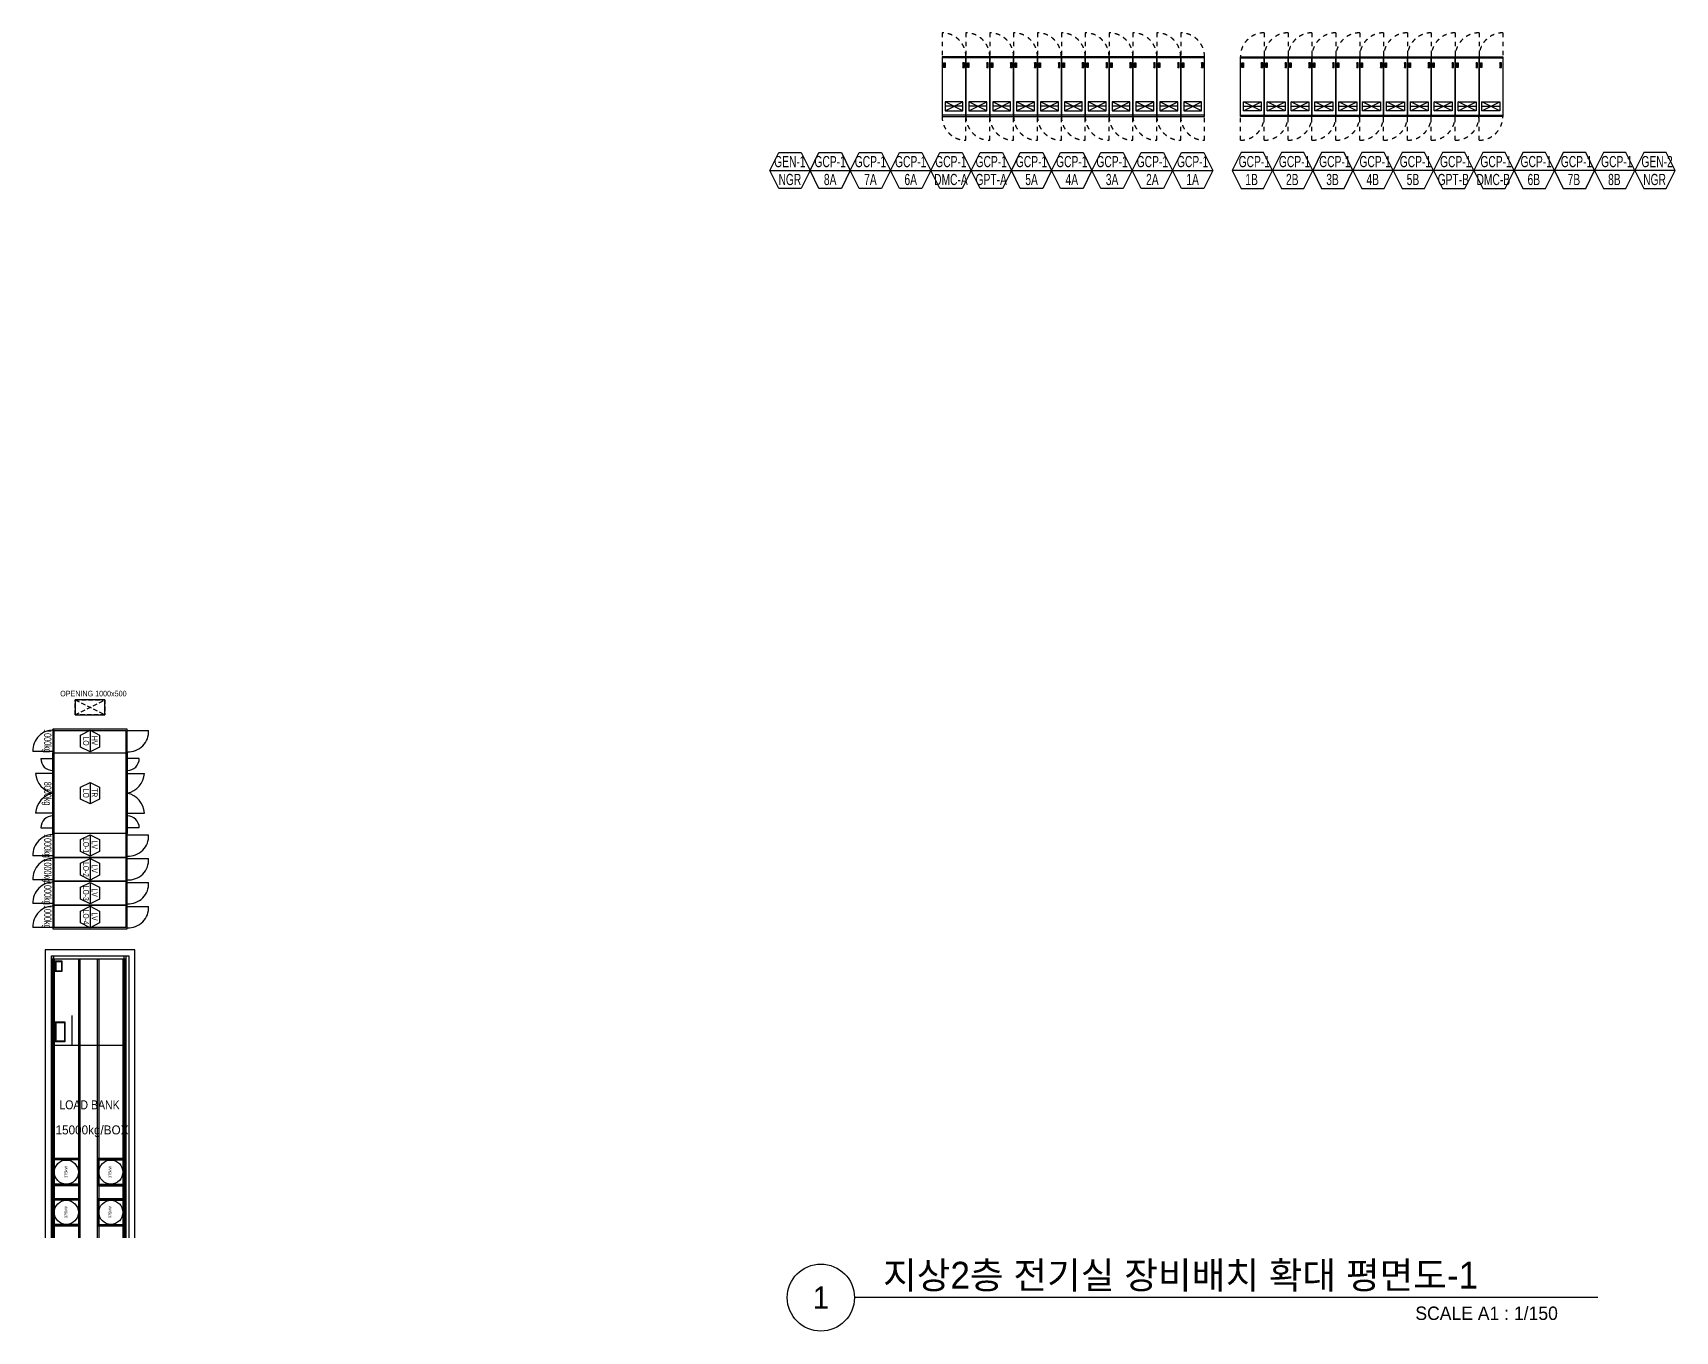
# Model space of a CAD drawing. Header units: millimetres. Extents: x 89978 to 501025, y -351975 to 837171.
# Drawn here: x 269573 to 324625, y -173775 to -130250 of the extents above; entities that cross this region are included whole.
import ezdxf
from ezdxf.enums import TextEntityAlignment as Align

# ---------------------------------------------------------------- set-up
doc = ezdxf.new("R2010")
doc.units = ezdxf.units.MM
doc.header["$LTSCALE"] = 150
for name, pattern in [('D1', [3, 1, -1, 1]), ('H1', [1.5, 1, -0.5]), ('PHANTOM', [2.5, 1.25, -0.25, 0.25, -0.25, 0.25, -0.25])]:
    doc.linetypes.add(name, pattern=pattern)
for name, color, linetype in [('------00 Switch Gear', 3, 'Continuous'), ('------00 Switch Gear_Number', 1, 'Continuous'), ('-----41 Drawing Title', 2, 'Continuous'), ('20251030_전기하중검토', 241, 'Continuous'), ('A-ETC-전기', 253, 'H1')]:
    doc.layers.add(name, color=color, linetype=linetype)
doc.layers.add('NOPLOT', color=191, linetype='Continuous', plot=False)
doc.styles.add('ELEC', font='')
doc.styles.get('ELEC').set_extended_font_data('Dotum')

msp = doc.modelspace()

# ---------------------------------------------------------------- texts
at = {"layer": '------00 Switch Gear_Number', "color": 7, "style": 'ELEC', "width": 0.7}
for s, p in [('GEN-1', (294950, -134566.1)), ('GCP-1', (296300, -134566.1)), ('GCP-1', (297650, -134566.1)), ('GCP-1', (299000, -134566.1)), ('GCP-1', (300347.1, -134566.1)), ('GCP-1', (301700, -134566.1)), ('GCP-1', (303050, -134566.1)), ('GCP-1', (304400, -134566.1)), ('GCP-1', (305750, -134566.1)), ('GCP-1', (307100, -134566.1)), ('GCP-1', (308450, -134566.1)), ('GCP-1', (310518.4, -134566.1)), ('GCP-1', (311868.4, -134566.1)), ('GCP-1', (313218.4, -134566.1)), ('GCP-1', (314568.4, -134566.1)), ('GCP-1', (315918.4, -134566.1)), ('GCP-1', (317268.4, -134566.1)), ('GCP-1', (318621.3, -134566.1)), ('GCP-1', (319968.4, -134566.1)), ('GCP-1', (321318.4, -134566.1)), ('GCP-1', (322668.4, -134566.1)), ('GEN-2', (324018.4, -134566.1)), ('NGR', (294950, -135166.1)), ('8A', (296300, -135166.1)), ('7A', (297650, -135166.1)), ('6A', (299000, -135166.1)), ('DMC-A', (300347.1, -135166.1)), ('GPT-A', (301700, -135166.1)), ('5A', (303050, -135166.1)), ('4A', (304400, -135166.1)), ('3A', (305750, -135166.1)), ('2A', (307100, -135166.1)), ('1A', (308450, -135166.1)), ('1B', (310427.6, -135166.1)), ('2B', (311790, -135166.1)), ('3B', (313139.7, -135166.1)), ('4B', (314489, -135166.1)), ('5B', (315835.8, -135166.1)), ('GPT-B', (317189, -135166.1)), ('DMC-B', (318530.5, -135166.1)), ('6B', (319888.2, -135166.1)), ('7B', (321231.1, -135166.1)), ('8B', (322587.9, -135166.1)), ('NGR', (323935.8, -135166.1))]:
    msp.add_text(s, height=375, dxfattribs=at).set_placement(p, align=Align.MIDDLE_CENTER)
at = {"layer": '------00 Switch Gear_Number', "color": 0, "style": 'ELEC', "width": 0.7}
for s, p in [('LO', (271356.7, -153996.4, 0)), ('HV', (271641.4, -153975.1, 0)), ('LO', (271356.7, -155746.4, 0)), ('TR', (271641.4, -155725.1, 0)), ('LO-1', (271356.7, -157496.4, 0)), ('LV', (271641.4, -157475.1, 0)), ('LO-2', (271356.7, -158296.4, 0)), ('LV', (271641.4, -158275.1, 0)), ('LO-3', (271356.7, -159096.4, 0)), ('LV', (271641.4, -159075.1, 0)), ('LO-4', (271356.7, -159896.4, 0)), ('LV', (271641.4, -159875.1, 0))]:
    msp.add_text(s, height=200, rotation=270, dxfattribs=at).set_placement(p, align=Align.MIDDLE_CENTER)
at = {"layer": '-----41 Drawing Title', "color": 2, "style": 'ELEC'}
msp.add_text('지상2층 전기실 장비배치 확대 평면도-1', height=900, dxfattribs=at).set_placement((298072.3, -172350))
at = {"layer": '-----41 Drawing Title', "color": 7, "style": 'ELEC'}
msp.add_text('1', height=750, dxfattribs=at).set_placement((295988.8, -172650), align=Align.MIDDLE)
at = {"layer": '-----41 Drawing Title', "style": 'ELEC'}
msp.add_text('SCALE A1 : 1/150', height=450, dxfattribs=at).set_placement((320693.9, -173400), align=Align.RIGHT)
at = {"style": 'ELEC', "width": 0.9}
msp.add_text('LOAD BANK', height=300, dxfattribs=at).set_placement((271472.8, -166186.9, 0), align=Align.MIDDLE)
at = {"style": 'ELEC'}
msp.add_text('15000kg/BOX', height=300, dxfattribs=at).set_placement((271556.7, -167065.9), align=Align.MIDDLE)
for p in [(270683.1, -168436.3), (272162.3, -168436.3), (270683.1, -169786.3), (272162.3, -169786.3)]:
    msp.add_text('375kW', height=92.38, rotation=90, dxfattribs=at).set_placement(p, align=Align.MIDDLE_CENTER)
at = {"layer": '20251030_전기하중검토', "style": 'ELEC', "width": 0.7}
for s, p in [('1000kg', (270040, -153989.2)), ('8000kg', (270040, -155755.6)), ('1000kg', (270040, -157508.9)), ('1000kg', (270040, -158324.2)), ('1000kg', (270040, -159083.6)), ('1000kg', (270040, -159883.6))]:
    msp.add_text(s, height=250, rotation=270, dxfattribs=at).set_placement(p, align=Align.MIDDLE)

# ---------------------------------------------------------------- blocks, each defined once
blk = doc.blocks.new('A$C831ba098')
for points in [[(358, 500), (1358, 0)], [(358, 0), (1358, 500)]]:
    blk.add_lwpolyline(points)
blk.add_lwpolyline([(358, 500), (1358, 500), (1358, 0), (358, 0)], close=True)
at = {"style": 'ELEC', "width": 0.8}
blk.add_text('OPENING 1000x500', height=187.5, dxfattribs=at).set_placement((971, 710, 0), align=Align.MIDDLE_CENTER)

# ---------------------------------------------------------------- linework, layer by layer
at = {"layer": '------00 Switch Gear'}
for p, q in [((300850, -131090), (300050, -131090)), ((300100, -131410), (300150, -131260)), ((300150, -131410), (300100, -131260)), ((300800, -131410), (300750, -131260)), ((300750, -131410), (300800, -131260)), ((301650, -131090), (300850, -131090)), ((300900, -131410), (300950, -131260)), ((300950, -131410), (300900, -131260)), ((301600, -131410), (301550, -131260)), ((301550, -131410), (301600, -131260)), ((302450, -131090), (301650, -131090)), ((301700, -131410), (301750, -131260)), ((301750, -131410), (301700, -131260)), ((302400, -131410), (302350, -131260)), ((302350, -131410), (302400, -131260)), ((303250, -131090), (302450, -131090)), ((302500, -131410), (302550, -131260)), ((302550, -131410), (302500, -131260)), ((303200, -131410), (303150, -131260)), ((303150, -131410), (303200, -131260)), ((304050, -131090), (303250, -131090)), ((303300, -131410), (303350, -131260)), ((303350, -131410), (303300, -131260)), ((304000, -131410), (303950, -131260)), ((303950, -131410), (304000, -131260)), ((304850, -131090), (304050, -131090)), ((304100, -131410), (304150, -131260)), ((304150, -131410), (304100, -131260)), ((304800, -131410), (304750, -131260)), ((304750, -131410), (304800, -131260)), ((305650, -131090), (304850, -131090)), ((304900, -131410), (304950, -131260)), ((304950, -131410), (304900, -131260)), ((305600, -131410), (305550, -131260)), ((305550, -131410), (305600, -131260)), ((306450, -131090), (305650, -131090)), ((305700, -131410), (305750, -131260)), ((305750, -131410), (305700, -131260)), ((306400, -131410), (306350, -131260)), ((306350, -131410), (306400, -131260)), ((307250, -131090), (306450, -131090)), ((306500, -131410), (306550, -131260)), ((306550, -131410), (306500, -131260)), ((307200, -131410), (307150, -131260)), ((307150, -131410), (307200, -131260)), ((308050, -131090), (307250, -131090)), ((307300, -131410), (307350, -131260)), ((307350, -131410), (307300, -131260)), ((308000, -131410), (307950, -131260)), ((307950, -131410), (308000, -131260)), ((308850, -131090), (308050, -131090)), ((308100, -131410), (308150, -131260)), ((308150, -131410), (308100, -131260)), ((308800, -131410), (308750, -131260)), ((308750, -131410), (308800, -131260)), ((310050, -131090), (310850, -131090)), ((310100, -131410), (310150, -131260)), ((310150, -131410), (310100, -131260)), ((310800, -131410), (310750, -131260)), ((310750, -131410), (310800, -131260)), ((310850, -131090), (311650, -131090)), ((310900, -131410), (310950, -131260)), ((310950, -131410), (310900, -131260)), ((311600, -131410), (311550, -131260)), ((311550, -131410), (311600, -131260)), ((311650, -131090), (312450, -131090)), ((311700, -131410), (311750, -131260)), ((311750, -131410), (311700, -131260)), ((312400, -131410), (312350, -131260)), ((312350, -131410), (312400, -131260)), ((312450, -131090), (313250, -131090)), ((312500, -131410), (312550, -131260)), ((312550, -131410), (312500, -131260)), ((313200, -131410), (313150, -131260)), ((313150, -131410), (313200, -131260)), ((313250, -131090), (314050, -131090)), ((313300, -131410), (313350, -131260)), ((313350, -131410), (313300, -131260)), ((314000, -131410), (313950, -131260)), ((313950, -131410), (314000, -131260)), ((314050, -131090), (314850, -131090)), ((314100, -131410), (314150, -131260)), ((314150, -131410), (314100, -131260)), ((314800, -131410), (314750, -131260)), ((314750, -131410), (314800, -131260)), ((314850, -131090), (315650, -131090)), ((314900, -131410), (314950, -131260)), ((314950, -131410), (314900, -131260)), ((315600, -131410), (315550, -131260)), ((315550, -131410), (315600, -131260)), ((315650, -131090), (316450, -131090)), ((315700, -131410), (315750, -131260)), ((315750, -131410), (315700, -131260)), ((316400, -131410), (316350, -131260)), ((316350, -131410), (316400, -131260)), ((316450, -131090), (317250, -131090)), ((316500, -131410), (316550, -131260)), ((316550, -131410), (316500, -131260)), ((317200, -131410), (317150, -131260)), ((317150, -131410), (317200, -131260)), ((317250, -131090), (318050, -131090)), ((317300, -131410), (317350, -131260)), ((317350, -131410), (317300, -131260)), ((318000, -131410), (317950, -131260)), ((317950, -131410), (318000, -131260)), ((318050, -131090), (318850, -131090)), ((318100, -131410), (318150, -131260)), ((318150, -131410), (318100, -131260)), ((318800, -131410), (318750, -131260)), ((318750, -131410), (318800, -131260)), ((300850, -133008), (300050, -133008)), ((301650, -133008), (300850, -133008)), ((302450, -133008), (301650, -133008)), ((303250, -133008), (302450, -133008)), ((304050, -133008), (303250, -133008)), ((304850, -133008), (304050, -133008)), ((305650, -133008), (304850, -133008)), ((306450, -133008), (305650, -133008)), ((307250, -133008), (306450, -133008)), ((308050, -133008), (307250, -133008)), ((308850, -133008), (308050, -133008)), ((310050, -133008), (310850, -133008)), ((310850, -133008), (311650, -133008)), ((311650, -133008), (312450, -133008)), ((312450, -133008), (313250, -133008)), ((313250, -133008), (314050, -133008)), ((314050, -133008), (314850, -133008)), ((314850, -133008), (315650, -133008)), ((315650, -133008), (316450, -133008)), ((316450, -133008), (317250, -133008)), ((317250, -133008), (318050, -133008)), ((318050, -133008), (318850, -133008)), ((269840.2, -154580.3), (270240.2, -154580.3)), ((273140.2, -154580.3), (272740.2, -154580.3)), ((269840.2, -156902.6), (270240.2, -156902.6)), ((273140.2, -156902.6), (272740.2, -156902.6))]:
    msp.add_line(p, q, dxfattribs=at)
at = {"layer": '------00 Switch Gear', "elevation": 0}
for points in [[(300850, -131050), (300050, -131050), (300050, -133050), (300850, -133050)], [(300100, -131260), (300150, -131260), (300150, -131410), (300100, -131410)], [(300800, -131260), (300750, -131260), (300750, -131410), (300800, -131410)], [(301650, -131050), (300850, -131050), (300850, -133050), (301650, -133050)], [(300900, -131260), (300950, -131260), (300950, -131410), (300900, -131410)], [(301600, -131260), (301550, -131260), (301550, -131410), (301600, -131410)], [(302450, -131050), (301650, -131050), (301650, -133050), (302450, -133050)], [(301700, -131260), (301750, -131260), (301750, -131410), (301700, -131410)], [(302400, -131260), (302350, -131260), (302350, -131410), (302400, -131410)], [(303250, -131050), (302450, -131050), (302450, -133050), (303250, -133050)], [(302500, -131260), (302550, -131260), (302550, -131410), (302500, -131410)], [(303200, -131260), (303150, -131260), (303150, -131410), (303200, -131410)], [(304050, -131050), (303250, -131050), (303250, -133050), (304050, -133050)], [(303300, -131260), (303350, -131260), (303350, -131410), (303300, -131410)], [(304000, -131260), (303950, -131260), (303950, -131410), (304000, -131410)], [(304850, -131050), (304050, -131050), (304050, -133050), (304850, -133050)], [(304100, -131260), (304150, -131260), (304150, -131410), (304100, -131410)], [(304800, -131260), (304750, -131260), (304750, -131410), (304800, -131410)], [(305650, -131050), (304850, -131050), (304850, -133050), (305650, -133050)], [(304900, -131260), (304950, -131260), (304950, -131410), (304900, -131410)], [(305600, -131260), (305550, -131260), (305550, -131410), (305600, -131410)], [(306450, -131050), (305650, -131050), (305650, -133050), (306450, -133050)], [(305700, -131260), (305750, -131260), (305750, -131410), (305700, -131410)], [(306400, -131260), (306350, -131260), (306350, -131410), (306400, -131410)], [(307250, -131050), (306450, -131050), (306450, -133050), (307250, -133050)], [(306500, -131260), (306550, -131260), (306550, -131410), (306500, -131410)], [(307200, -131260), (307150, -131260), (307150, -131410), (307200, -131410)], [(308050, -131050), (307250, -131050), (307250, -133050), (308050, -133050)], [(307300, -131260), (307350, -131260), (307350, -131410), (307300, -131410)], [(308000, -131260), (307950, -131260), (307950, -131410), (308000, -131410)], [(308850, -131050), (308050, -131050), (308050, -133050), (308850, -133050)], [(308100, -131260), (308150, -131260), (308150, -131410), (308100, -131410)], [(308800, -131260), (308750, -131260), (308750, -131410), (308800, -131410)], [(310050, -131050), (310850, -131050), (310850, -133050), (310050, -133050)], [(310100, -131260), (310150, -131260), (310150, -131410), (310100, -131410)], [(310800, -131260), (310750, -131260), (310750, -131410), (310800, -131410)], [(310850, -131050), (311650, -131050), (311650, -133050), (310850, -133050)], [(310900, -131260), (310950, -131260), (310950, -131410), (310900, -131410)], [(311600, -131260), (311550, -131260), (311550, -131410), (311600, -131410)], [(311650, -131050), (312450, -131050), (312450, -133050), (311650, -133050)], [(311700, -131260), (311750, -131260), (311750, -131410), (311700, -131410)], [(312400, -131260), (312350, -131260), (312350, -131410), (312400, -131410)], [(312450, -131050), (313250, -131050), (313250, -133050), (312450, -133050)], [(312500, -131260), (312550, -131260), (312550, -131410), (312500, -131410)], [(313200, -131260), (313150, -131260), (313150, -131410), (313200, -131410)], [(313250, -131050), (314050, -131050), (314050, -133050), (313250, -133050)], [(313300, -131260), (313350, -131260), (313350, -131410), (313300, -131410)], [(314000, -131260), (313950, -131260), (313950, -131410), (314000, -131410)], [(314050, -131050), (314850, -131050), (314850, -133050), (314050, -133050)], [(314100, -131260), (314150, -131260), (314150, -131410), (314100, -131410)], [(314800, -131260), (314750, -131260), (314750, -131410), (314800, -131410)], [(314850, -131050), (315650, -131050), (315650, -133050), (314850, -133050)], [(314900, -131260), (314950, -131260), (314950, -131410), (314900, -131410)], [(315600, -131260), (315550, -131260), (315550, -131410), (315600, -131410)], [(315650, -131050), (316450, -131050), (316450, -133050), (315650, -133050)], [(315700, -131260), (315750, -131260), (315750, -131410), (315700, -131410)], [(316400, -131260), (316350, -131260), (316350, -131410), (316400, -131410)], [(316450, -131050), (317250, -131050), (317250, -133050), (316450, -133050)], [(316500, -131260), (316550, -131260), (316550, -131410), (316500, -131410)], [(317200, -131260), (317150, -131260), (317150, -131410), (317200, -131410)], [(317250, -131050), (318050, -131050), (318050, -133050), (317250, -133050)], [(317300, -131260), (317350, -131260), (317350, -131410), (317300, -131410)], [(318000, -131260), (317950, -131260), (317950, -131410), (318000, -131410)], [(318050, -131050), (318850, -131050), (318850, -133050), (318050, -133050)], [(318100, -131260), (318150, -131260), (318150, -131410), (318100, -131410)], [(318800, -131260), (318750, -131260), (318750, -131410), (318800, -131410)], [(270240.2, -153591.4), (270240.2, -154391.4), (272740.2, -154391.4), (272740.2, -153591.4)], [(272690.2, -153641.4), (272690.2, -160241.4), (270290.2, -160241.4), (270290.2, -153641.4)], [(272740.2, -154391.4), (272740.2, -157091.4), (270240.2, -157091.4), (270240.2, -154391.4)], [(270240.2, -157091.4), (270240.2, -157891.4), (272740.2, -157891.4), (272740.2, -157091.4)], [(270240.2, -157891.4), (270240.2, -158691.4), (272740.2, -158691.4), (272740.2, -157891.4)], [(270240.2, -158691.4), (270240.2, -159491.4), (272740.2, -159491.4), (272740.2, -158691.4)], [(270240.2, -159491.4), (270240.2, -160291.4), (272740.2, -160291.4), (272740.2, -159491.4)]]:
    msp.add_lwpolyline(points, close=True, dxfattribs=at)
for points in [[(271490.2, -153631.4), (271490.2, -154351.4), (271170.2, -154191.8), (271170.2, -153791.1), (271490.2, -153631.4), (271810.2, -153791.1), (271810.2, -154191.8), (271490.2, -154351.4)], [(272740.2, -153633.9), (273455.2, -153633.9)], [(270290.2, -154341.4), (269575.2, -154341.4)], [(270240.2, -155076.8), (269664.2, -155076.8)], [(272740.2, -155076.8), (273316.2, -155076.8)], [(271490.2, -155381.4), (271490.2, -156101.4), (271170.2, -155941.8), (271170.2, -155541.1), (271490.2, -155381.4), (271810.2, -155541.1), (271810.2, -155941.8), (271490.2, -156101.4)], [(270240.2, -156406), (269664.2, -156406)], [(272740.2, -156406), (273316.2, -156406)], [(271490.2, -157131.4), (271490.2, -157851.4), (271170.2, -157691.8), (271170.2, -157291.1), (271490.2, -157131.4), (271810.2, -157291.1), (271810.2, -157691.8), (271490.2, -157851.4)], [(272740.2, -157133.9), (273455.2, -157133.9)], [(270290.2, -157841.4), (269575.2, -157841.4)], [(271490.2, -157931.4), (271490.2, -158651.4), (271170.2, -158491.8), (271170.2, -158091.1), (271490.2, -157931.4), (271810.2, -158091.1), (271810.2, -158491.8), (271490.2, -158651.4)], [(272740.2, -157933.9), (273455.2, -157933.9)], [(270290.2, -158641.4), (269575.2, -158641.4)], [(271490.2, -158731.4), (271490.2, -159451.4), (271170.2, -159291.8), (271170.2, -158891.1), (271490.2, -158731.4), (271810.2, -158891.1), (271810.2, -159291.8), (271490.2, -159451.4)], [(272740.2, -158733.9), (273455.2, -158733.9)], [(270290.2, -159441.4), (269575.2, -159441.4)], [(270290.2, -159441.4), (269575.2, -159441.4)], [(271490.2, -159531.4), (271490.2, -160251.4), (271170.2, -160091.8), (271170.2, -159691.1), (271490.2, -159531.4), (271810.2, -159691.1), (271810.2, -160091.8), (271490.2, -160251.4)], [(272740.2, -159533.9), (273455.2, -159533.9)], [(270290.2, -160241.4), (269575.2, -160241.4)]]:
    msp.add_lwpolyline(points, dxfattribs=at)
at = {"layer": '------00 Switch Gear'}
for centre, radius, start, end in [((270252.7, -154304.9), 679.5, 86.91898, 183.08102), ((272776.7, -153670.4), 679.5, 266.91898, 3.08102), ((270240.2, -154580.3), 400, 180, 270), ((272740.2, -154580.3), 400, 270, 0), ((270405.8, -155016), 744.1, 184.68922, 257.14201), ((272574.6, -155016), 744.1, 282.85799, 355.31078), ((270405.8, -156466.8), 744.1, 102.85799, 175.31078), ((272574.6, -156466.8), 744.1, 4.68922, 77.14201), ((270240.2, -156902.6), 400, 90, 180), ((272740.2, -156902.6), 400, 0, 90), ((270252.7, -157804.9), 679.5, 86.91898, 183.08102), ((272776.7, -157170.4), 679.5, 266.91898, 3.08102), ((270252.7, -158604.9), 679.5, 86.91898, 183.08102), ((272776.7, -157970.4), 679.5, 266.91898, 3.08102), ((270252.7, -159404.9), 679.5, 86.91898, 183.08102), ((272776.7, -158770.4), 679.5, 266.91898, 3.08102), ((270252.7, -160204.9), 679.5, 86.91898, 183.08102), ((272776.7, -159570.4), 679.5, 266.91898, 3.08102)]:
    msp.add_arc(centre, radius, start, end, dxfattribs=at)
at = {"layer": '------00 Switch Gear_Number', "color": 1, "elevation": 0}
for points in [[(294275, -134866.1), (295625, -134866.1), (295325.7, -135466.1), (294574.3, -135466.1), (294275, -134866.1), (294574.3, -134266.1), (295325.7, -134266.1), (295625, -134866.1)], [(295625, -134866.1), (296975, -134866.1), (296675.7, -135466.1), (295924.3, -135466.1), (295625, -134866.1), (295924.3, -134266.1), (296675.7, -134266.1), (296975, -134866.1)], [(296975, -134866.1), (298325, -134866.1), (298025.7, -135466.1), (297274.3, -135466.1), (296975, -134866.1), (297274.3, -134266.1), (298025.7, -134266.1), (298325, -134866.1)], [(298325, -134866.1), (299675, -134866.1), (299375.7, -135466.1), (298624.3, -135466.1), (298325, -134866.1), (298624.3, -134266.1), (299375.7, -134266.1), (299675, -134866.1)], [(299672.1, -134866.1), (301022.1, -134866.1), (300722.8, -135466.1), (299971.4, -135466.1), (299672.1, -134866.1), (299971.4, -134266.1), (300722.8, -134266.1), (301022.1, -134866.1)], [(301025, -134866.1), (302375, -134866.1), (302075.7, -135466.1), (301324.3, -135466.1), (301025, -134866.1), (301324.3, -134266.1), (302075.7, -134266.1), (302375, -134866.1)], [(302375, -134866.1), (303725, -134866.1), (303425.7, -135466.1), (302674.3, -135466.1), (302375, -134866.1), (302674.3, -134266.1), (303425.7, -134266.1), (303725, -134866.1)], [(303725, -134866.1), (305075, -134866.1), (304775.7, -135466.1), (304024.3, -135466.1), (303725, -134866.1), (304024.3, -134266.1), (304775.7, -134266.1), (305075, -134866.1)], [(305075, -134866.1), (306425, -134866.1), (306125.7, -135466.1), (305374.3, -135466.1), (305075, -134866.1), (305374.3, -134266.1), (306125.7, -134266.1), (306425, -134866.1)], [(306425, -134866.1), (307775, -134866.1), (307475.7, -135466.1), (306724.3, -135466.1), (306425, -134866.1), (306724.3, -134266.1), (307475.7, -134266.1), (307775, -134866.1)], [(307775, -134866.1), (309125, -134866.1), (308825.7, -135466.1), (308074.3, -135466.1), (307775, -134866.1), (308074.3, -134266.1), (308825.7, -134266.1), (309125, -134866.1)], [(311125, -134866.1), (309775, -134866.1), (310074.3, -135466.1), (310825.7, -135466.1), (311125, -134866.1), (310825.7, -134266.1), (310074.3, -134266.1), (309775, -134866.1)], [(312475, -134866.1), (311125, -134866.1), (311424.3, -135466.1), (312175.7, -135466.1), (312475, -134866.1), (312175.7, -134266.1), (311424.3, -134266.1), (311125, -134866.1)], [(313825, -134866.1), (312475, -134866.1), (312774.3, -135466.1), (313525.7, -135466.1), (313825, -134866.1), (313525.7, -134266.1), (312774.3, -134266.1), (312475, -134866.1)], [(315175, -134866.1), (313825, -134866.1), (314124.3, -135466.1), (314875.7, -135466.1), (315175, -134866.1), (314875.7, -134266.1), (314124.3, -134266.1), (313825, -134866.1)], [(316525, -134866.1), (315175, -134866.1), (315474.3, -135466.1), (316225.7, -135466.1), (316525, -134866.1), (316225.7, -134266.1), (315474.3, -134266.1), (315175, -134866.1)], [(317875, -134866.1), (316525, -134866.1), (316824.3, -135466.1), (317575.7, -135466.1), (317875, -134866.1), (317575.7, -134266.1), (316824.3, -134266.1), (316525, -134866.1)], [(319227.9, -134866.1), (317877.9, -134866.1), (318177.2, -135466.1), (318928.6, -135466.1), (319227.9, -134866.1), (318928.6, -134266.1), (318177.2, -134266.1), (317877.9, -134866.1)], [(320575, -134866.1), (319225, -134866.1), (319524.3, -135466.1), (320275.7, -135466.1), (320575, -134866.1), (320275.7, -134266.1), (319524.3, -134266.1), (319225, -134866.1)], [(321925, -134866.1), (320575, -134866.1), (320874.3, -135466.1), (321625.7, -135466.1), (321925, -134866.1), (321625.7, -134266.1), (320874.3, -134266.1), (320575, -134866.1)], [(323275, -134866.1), (321925, -134866.1), (322224.3, -135466.1), (322975.7, -135466.1), (323275, -134866.1), (322975.7, -134266.1), (322224.3, -134266.1), (321925, -134866.1)], [(324625, -134866.1), (323275, -134866.1), (323574.3, -135466.1), (324325.7, -135466.1), (324625, -134866.1), (324325.7, -134266.1), (323574.3, -134266.1), (323275, -134866.1)]]:
    msp.add_lwpolyline(points, dxfattribs=at)
at = {"layer": '-----41 Drawing Title', "color": 7}
msp.add_line((322036.2, -172650), (297113.8, -172650), dxfattribs=at)
msp.add_circle((295988.8, -172650), 1125, dxfattribs=at)
for p, q in [((270190.2, -161191.4), (270190.2, -170650)), ((270190.2, -161191.4), (270190.2, -162191.4)), ((270193.4, -161191.4), (272690.2, -161191.4)), ((270193.4, -161191.4), (270193.4, -170650)), ((270193.4, -161191.4), (272690.2, -161191.4)), ((270193.4, -161194.6), (272690.2, -161194.6)), ((270193.4, -161194.6), (272690.2, -161194.6)), ((270193.4, -161288.2), (272690.2, -161288.2)), ((270193.4, -161288.2), (272690.2, -161288.2)), ((270193.4, -161291.4), (272690.2, -161291.4)), ((270193.4, -161291.4), (272690.2, -161291.4)), ((270238.4, -161291.4), (270238.4, -170650)), ((270263.4, -161230.3), (270263.4, -170650)), ((270283.4, -161291.4), (270283.4, -170650)), ((270288.4, -161291.4), (270288.4, -170650)), ((271103.4, -161291.4), (271103.4, -170650)), ((271153.4, -161291.4), (271153.4, -170650)), ((271730.2, -161291.4), (271730.2, -170650)), ((271780.2, -161291.4), (271780.2, -170650)), ((272595.2, -161291.4), (272595.2, -170650)), ((272600.2, -161291.4), (272600.2, -170650)), ((272620.2, -161230.3), (272620.2, -170650)), ((272645.2, -161291.4), (272645.2, -170650)), ((272690.2, -161191.4), (272690.2, -170650)), ((272690.2, -161191.4), (272790.2, -161191.4)), ((272690.2, -161191.4), (272790.2, -161191.4)), ((272693.4, -161191.4), (272693.4, -170650)), ((272787, -161191.4), (272787, -170650)), ((272790.2, -161191.4), (272790.2, -170650)), ((270254.4, -168008.9), (270272.4, -168008.9)), ((270254.4, -168223.9), (270272.4, -168223.9)), ((270254.4, -168441.4), (270272.4, -168441.4)), ((270263.4, -168017.9), (270263.4, -167999.9)), ((270263.4, -168232.9), (270263.4, -168214.9)), ((270263.4, -168450.4), (270263.4, -168432.4)), ((271103.4, -167983.9), (270288.4, -167983.9)), ((271103.4, -168028.9), (270288.4, -168028.9)), ((271103.4, -168033.9), (270288.4, -168033.9)), ((270469.4, -168008.9), (270487.4, -168008.9)), ((270478.4, -168017.9), (270478.4, -167999.9)), ((270686.9, -168008.9), (270704.9, -168008.9)), ((270695.9, -168017.9), (270695.9, -167999.9)), ((270904.4, -168008.9), (270922.4, -168008.9)), ((270913.4, -168017.9), (270913.4, -167999.9)), ((271119.4, -168008.9), (271137.4, -168008.9)), ((271119.4, -168223.9), (271137.4, -168223.9)), ((271119.4, -168441.4), (271137.4, -168441.4)), ((271128.4, -168017.9), (271128.4, -167999.9)), ((271128.4, -168232.9), (271128.4, -168214.9)), ((271128.4, -168450.4), (271128.4, -168432.4)), ((271746.2, -168008.9), (271764.2, -168008.9)), ((271746.2, -168223.9), (271764.2, -168223.9)), ((271746.2, -168441.4), (271764.2, -168441.4)), ((271755.2, -168017.9), (271755.2, -167999.9)), ((271755.2, -168232.9), (271755.2, -168214.9)), ((271755.2, -168450.4), (271755.2, -168432.4)), ((271780.2, -167983.9), (272595.2, -167983.9)), ((271780.2, -168028.9), (272595.2, -168028.9)), ((271780.2, -168033.9), (272595.2, -168033.9)), ((271961.2, -168008.9), (271979.2, -168008.9)), ((271970.2, -168017.9), (271970.2, -167999.9)), ((272178.7, -168008.9), (272196.7, -168008.9)), ((272187.7, -168017.9), (272187.7, -167999.9)), ((272396.2, -168008.9), (272414.2, -168008.9)), ((272405.2, -168017.9), (272405.2, -167999.9)), ((272611.2, -168008.9), (272629.2, -168008.9)), ((272611.2, -168223.9), (272629.2, -168223.9)), ((272611.2, -168441.4), (272629.2, -168441.4)), ((272620.2, -168017.9), (272620.2, -167999.9)), ((272620.2, -168232.9), (272620.2, -168214.9)), ((272620.2, -168450.4), (272620.2, -168432.4)), ((270254.4, -168658.9), (270272.4, -168658.9)), ((270254.4, -168873.9), (270272.4, -168873.9)), ((270263.4, -168667.9), (270263.4, -168649.9)), ((270263.4, -168882.9), (270263.4, -168864.9)), ((271103.4, -168848.9), (270288.4, -168848.9)), ((271103.4, -168853.9), (270288.4, -168853.9)), ((271103.4, -168898.9), (270288.4, -168898.9)), ((270469.4, -168873.9), (270487.4, -168873.9)), ((270478.4, -168882.9), (270478.4, -168864.9)), ((270686.9, -168873.9), (270704.9, -168873.9)), ((270695.9, -168882.9), (270695.9, -168864.9)), ((270904.4, -168873.9), (270922.4, -168873.9)), ((270913.4, -168882.9), (270913.4, -168864.9)), ((271119.4, -168658.9), (271137.4, -168658.9)), ((271119.4, -168873.9), (271137.4, -168873.9)), ((271128.4, -168667.9), (271128.4, -168649.9)), ((271128.4, -168882.9), (271128.4, -168864.9)), ((271746.2, -168658.9), (271764.2, -168658.9)), ((271746.2, -168873.9), (271764.2, -168873.9)), ((271755.2, -168667.9), (271755.2, -168649.9)), ((271755.2, -168882.9), (271755.2, -168864.9)), ((271780.2, -168848.9), (272595.2, -168848.9)), ((271780.2, -168853.9), (272595.2, -168853.9)), ((271780.2, -168898.9), (272595.2, -168898.9)), ((271961.2, -168873.9), (271979.2, -168873.9)), ((271970.2, -168882.9), (271970.2, -168864.9)), ((272178.7, -168873.9), (272196.7, -168873.9)), ((272187.7, -168882.9), (272187.7, -168864.9)), ((272396.2, -168873.9), (272414.2, -168873.9)), ((272405.2, -168882.9), (272405.2, -168864.9)), ((272611.2, -168658.9), (272629.2, -168658.9)), ((272611.2, -168873.9), (272629.2, -168873.9)), ((272620.2, -168667.9), (272620.2, -168649.9)), ((272620.2, -168882.9), (272620.2, -168864.9)), ((270254.4, -169358.9), (270272.4, -169358.9)), ((270263.4, -169367.9), (270263.4, -169349.9)), ((271103.4, -169333.9), (270288.4, -169333.9)), ((271103.4, -169378.9), (270288.4, -169378.9)), ((271103.4, -169383.9), (270288.4, -169383.9)), ((270469.4, -169358.9), (270487.4, -169358.9)), ((270478.4, -169367.9), (270478.4, -169349.9)), ((270686.9, -169358.9), (270704.9, -169358.9)), ((270695.9, -169367.9), (270695.9, -169349.9)), ((270904.4, -169358.9), (270922.4, -169358.9)), ((270913.4, -169367.9), (270913.4, -169349.9)), ((271119.4, -169358.9), (271137.4, -169358.9)), ((271128.4, -169367.9), (271128.4, -169349.9)), ((271746.2, -169358.9), (271764.2, -169358.9)), ((271755.2, -169367.9), (271755.2, -169349.9)), ((271780.2, -169333.9), (272595.2, -169333.9)), ((271780.2, -169378.9), (272595.2, -169378.9)), ((271780.2, -169383.9), (272595.2, -169383.9)), ((271961.2, -169358.9), (271979.2, -169358.9)), ((271970.2, -169367.9), (271970.2, -169349.9)), ((272178.7, -169358.9), (272196.7, -169358.9)), ((272187.7, -169367.9), (272187.7, -169349.9)), ((272396.2, -169358.9), (272414.2, -169358.9)), ((272405.2, -169367.9), (272405.2, -169349.9)), ((272611.2, -169358.9), (272629.2, -169358.9)), ((272620.2, -169367.9), (272620.2, -169349.9)), ((270254.4, -169573.9), (270272.4, -169573.9)), ((270254.4, -169791.4), (270272.4, -169791.4)), ((270254.4, -170008.9), (270272.4, -170008.9)), ((270263.4, -169582.9), (270263.4, -169564.9)), ((270263.4, -169800.4), (270263.4, -169782.4)), ((270263.4, -170017.9), (270263.4, -169999.9)), ((271119.4, -169573.9), (271137.4, -169573.9)), ((271119.4, -169791.4), (271137.4, -169791.4)), ((271119.4, -170008.9), (271137.4, -170008.9)), ((271128.4, -169582.9), (271128.4, -169564.9)), ((271128.4, -169800.4), (271128.4, -169782.4)), ((271128.4, -170017.9), (271128.4, -169999.9)), ((271746.2, -169573.9), (271764.2, -169573.9)), ((271746.2, -169791.4), (271764.2, -169791.4)), ((271746.2, -170008.9), (271764.2, -170008.9)), ((271755.2, -169582.9), (271755.2, -169564.9)), ((271755.2, -169800.4), (271755.2, -169782.4)), ((271755.2, -170017.9), (271755.2, -169999.9)), ((272611.2, -169573.9), (272629.2, -169573.9)), ((272611.2, -169791.4), (272629.2, -169791.4)), ((272611.2, -170008.9), (272629.2, -170008.9)), ((272620.2, -169582.9), (272620.2, -169564.9)), ((272620.2, -169800.4), (272620.2, -169782.4)), ((272620.2, -170017.9), (272620.2, -169999.9)), ((270254.4, -170223.9), (270272.4, -170223.9)), ((270263.4, -170232.9), (270263.4, -170214.9)), ((271103.4, -170198.9), (270288.4, -170198.9)), ((271103.4, -170203.9), (270288.4, -170203.9)), ((271103.4, -170248.9), (270288.4, -170248.9)), ((270469.4, -170223.9), (270487.4, -170223.9)), ((270478.4, -170232.9), (270478.4, -170214.9)), ((270686.9, -170223.9), (270704.9, -170223.9)), ((270695.9, -170232.9), (270695.9, -170214.9)), ((270904.4, -170223.9), (270922.4, -170223.9)), ((270913.4, -170232.9), (270913.4, -170214.9)), ((271119.4, -170223.9), (271137.4, -170223.9)), ((271128.4, -170232.9), (271128.4, -170214.9)), ((271746.2, -170223.9), (271764.2, -170223.9)), ((271755.2, -170232.9), (271755.2, -170214.9)), ((271780.2, -170198.9), (272595.2, -170198.9)), ((271780.2, -170203.9), (272595.2, -170203.9)), ((271780.2, -170248.9), (272595.2, -170248.9)), ((271961.2, -170223.9), (271979.2, -170223.9)), ((271970.2, -170232.9), (271970.2, -170214.9)), ((272178.7, -170223.9), (272196.7, -170223.9)), ((272187.7, -170232.9), (272187.7, -170214.9)), ((272396.2, -170223.9), (272414.2, -170223.9)), ((272405.2, -170232.9), (272405.2, -170214.9)), ((272611.2, -170223.9), (272629.2, -170223.9)), ((272620.2, -170232.9), (272620.2, -170214.9))]:
    msp.add_line(p, q)
at = {"ltscale": 10}
for p, q in [((270888.4, -164191.4), (270888.4, -163191.4)), ((270288.4, -164191.4), (270888.4, -164191.4)), ((270888.4, -164191.4), (272595.2, -164191.4))]:
    msp.add_line(p, q, dxfattribs=at)
at = {"elevation": 0}
for points in [[(270990.2, -153111.1), (271990.2, -153111.1), (271990.2, -152611.1), (270990.2, -152611.1)], [(270320.2, -161371.4), (270320.2, -161711.4), (270560.2, -161711.4), (270560.2, -161371.4)], [(270340.2, -161391.4), (270340.2, -161691.4), (270540.2, -161691.4), (270540.2, -161391.4)], [(270320.2, -163421.4), (270320.2, -164061.4), (270660.2, -164061.4), (270660.2, -163421.4)], [(270340.2, -163441.4), (270340.2, -164041.4), (270640.2, -164041.4), (270640.2, -163441.4)]]:
    msp.add_lwpolyline(points, close=True, dxfattribs=at)
msp.add_lwpolyline([(272990.2, -170650), (272990.2, -160991.4), (269990.2, -160991.4), (269990.2, -170650)], dxfattribs=at)
at = {"linetype": 'PHANTOM', "ltscale": 5, "elevation": 0}
for points in [[(270243.4, -168893.9), (271148.4, -168893.9), (271148.4, -167988.9), (270243.4, -167988.9), (270243.4, -168893.9)], [(271735.2, -168893.9), (272640.2, -168893.9), (272640.2, -167988.9), (271735.2, -167988.9), (271735.2, -168893.9)], [(270243.4, -170243.9), (271148.4, -170243.9), (271148.4, -169338.9), (270243.4, -169338.9), (270243.4, -170243.9)], [(271735.2, -170243.9), (272640.2, -170243.9), (272640.2, -169338.9), (271735.2, -169338.9), (271735.2, -170243.9)]]:
    msp.add_lwpolyline(points, dxfattribs=at)
for points in [[(270263.4, -168873.9), (271128.4, -168873.9), (271128.4, -168008.9), (270263.4, -168008.9)], [(271755.2, -168873.9), (272620.2, -168873.9), (272620.2, -168008.9), (271755.2, -168008.9)], [(270263.4, -170223.9), (271128.4, -170223.9), (271128.4, -169358.9), (270263.4, -169358.9)], [(271755.2, -170223.9), (272620.2, -170223.9), (272620.2, -169358.9), (271755.2, -169358.9)]]:
    msp.add_lwpolyline(points, close=True, dxfattribs=at)
for centre, radius in [((270263.4, -168008.9), 7.5), ((270263.4, -168223.9), 7.5), ((270263.4, -168441.4), 7.5), ((270695.9, -168441.4), 403), ((270478.4, -168008.9), 7.5), ((270695.9, -168008.9), 7.5), ((270913.4, -168008.9), 7.5), ((271128.4, -168008.9), 7.5), ((271128.4, -168223.9), 7.5), ((271128.4, -168441.4), 7.5), ((271755.2, -168008.9), 7.5), ((271755.2, -168223.9), 7.5), ((271755.2, -168441.4), 7.5), ((272187.7, -168441.4), 403), ((272187.7, -168441.4), 403), ((271970.2, -168008.9), 7.5), ((272187.7, -168008.9), 7.5), ((272405.2, -168008.9), 7.5), ((272620.2, -168008.9), 7.5), ((272620.2, -168223.9), 7.5), ((272620.2, -168441.4), 7.5), ((270263.4, -168658.9), 7.5), ((270263.4, -168873.9), 7.5), ((270478.4, -168873.9), 7.5), ((270695.9, -168873.9), 7.5), ((270913.4, -168873.9), 7.5), ((271128.4, -168658.9), 7.5), ((271128.4, -168873.9), 7.5), ((271755.2, -168658.9), 7.5), ((271755.2, -168873.9), 7.5), ((271970.2, -168873.9), 7.5), ((272187.7, -168873.9), 7.5), ((272405.2, -168873.9), 7.5), ((272620.2, -168658.9), 7.5), ((272620.2, -168873.9), 7.5), ((270263.4, -169358.9), 7.5), ((270695.9, -169791.4), 403), ((270478.4, -169358.9), 7.5), ((270695.9, -169358.9), 7.5), ((270913.4, -169358.9), 7.5), ((271128.4, -169358.9), 7.5), ((271755.2, -169358.9), 7.5), ((272187.7, -169791.4), 403), ((272187.7, -169791.4), 403), ((271970.2, -169358.9), 7.5), ((272187.7, -169358.9), 7.5), ((272405.2, -169358.9), 7.5), ((272620.2, -169358.9), 7.5), ((270263.4, -169573.9), 7.5), ((270263.4, -169791.4), 7.5), ((270263.4, -170008.9), 7.5), ((271128.4, -169573.9), 7.5), ((271128.4, -169791.4), 7.5), ((271128.4, -170008.9), 7.5), ((271755.2, -169573.9), 7.5), ((271755.2, -169791.4), 7.5), ((271755.2, -170008.9), 7.5), ((272620.2, -169573.9), 7.5), ((272620.2, -169791.4), 7.5), ((272620.2, -170008.9), 7.5), ((270263.4, -170223.9), 7.5), ((270478.4, -170223.9), 7.5), ((270695.9, -170223.9), 7.5), ((270913.4, -170223.9), 7.5), ((271128.4, -170223.9), 7.5), ((271755.2, -170223.9), 7.5), ((271970.2, -170223.9), 7.5), ((272187.7, -170223.9), 7.5), ((272405.2, -170223.9), 7.5), ((272620.2, -170223.9), 7.5)]:
    msp.add_circle(centre, radius)
at = {"layer": 'NOPLOT'}
for p, q in [((300750, -132860), (300150, -132560)), ((300150, -132860), (300750, -132560)), ((301550, -132860), (300950, -132560)), ((300950, -132860), (301550, -132560)), ((302350, -132860), (301750, -132560)), ((301750, -132860), (302350, -132560)), ((303150, -132860), (302550, -132560)), ((302550, -132860), (303150, -132560)), ((303950, -132860), (303350, -132560)), ((303350, -132860), (303950, -132560)), ((304750, -132860), (304150, -132560)), ((304150, -132860), (304750, -132560)), ((305550, -132860), (304950, -132560)), ((304950, -132860), (305550, -132560)), ((306350, -132860), (305750, -132560)), ((305750, -132860), (306350, -132560)), ((307150, -132860), (306550, -132560)), ((306550, -132860), (307150, -132560)), ((307950, -132860), (307350, -132560)), ((307350, -132860), (307950, -132560)), ((308750, -132860), (308150, -132560)), ((308150, -132860), (308750, -132560)), ((310150, -132860), (310750, -132560)), ((310750, -132860), (310150, -132560)), ((310950, -132860), (311550, -132560)), ((311550, -132860), (310950, -132560)), ((311750, -132860), (312350, -132560)), ((312350, -132860), (311750, -132560)), ((312550, -132860), (313150, -132560)), ((313150, -132860), (312550, -132560)), ((313350, -132860), (313950, -132560)), ((313950, -132860), (313350, -132560)), ((314150, -132860), (314750, -132560)), ((314750, -132860), (314150, -132560)), ((314950, -132860), (315550, -132560)), ((315550, -132860), (314950, -132560)), ((315750, -132860), (316350, -132560)), ((316350, -132860), (315750, -132560)), ((316550, -132860), (317150, -132560)), ((317150, -132860), (316550, -132560)), ((317350, -132860), (317950, -132560)), ((317950, -132860), (317350, -132560)), ((318150, -132860), (318750, -132560)), ((318750, -132860), (318150, -132560)), ((300750, -132710), (300150, -132710)), ((301550, -132710), (300950, -132710)), ((302350, -132710), (301750, -132710)), ((303150, -132710), (302550, -132710)), ((303950, -132710), (303350, -132710)), ((304750, -132710), (304150, -132710)), ((305550, -132710), (304950, -132710)), ((306350, -132710), (305750, -132710)), ((307150, -132710), (306550, -132710)), ((307950, -132710), (307350, -132710)), ((308750, -132710), (308150, -132710)), ((310150, -132710), (310750, -132710)), ((310950, -132710), (311550, -132710)), ((311750, -132710), (312350, -132710)), ((312550, -132710), (313150, -132710)), ((313350, -132710), (313950, -132710)), ((314150, -132710), (314750, -132710)), ((314950, -132710), (315550, -132710)), ((315750, -132710), (316350, -132710)), ((316550, -132710), (317150, -132710)), ((317350, -132710), (317950, -132710)), ((318150, -132710), (318750, -132710))]:
    msp.add_line(p, q, dxfattribs=at)
at = {"layer": 'NOPLOT', "linetype": 'D1', "elevation": 0}
for points in [[(300850, -131050, 0.4142136), (300050, -130250), (300050, -131050)], [(301650, -131050, 0.4142136), (300850, -130250), (300850, -131050)], [(302450, -131050, 0.4142136), (301650, -130250), (301650, -131050)], [(303250, -131050, 0.4142136), (302450, -130250), (302450, -131050)], [(304050, -131050, 0.4142136), (303250, -130250), (303250, -131050)], [(304850, -131050, 0.4142136), (304050, -130250), (304050, -131050)], [(305650, -131050, 0.4142136), (304850, -130250), (304850, -131050)], [(306450, -131050, 0.4142136), (305650, -130250), (305650, -131050)], [(307250, -131050, 0.4142136), (306450, -130250), (306450, -131050)], [(308050, -131050, 0.4142136), (307250, -130250), (307250, -131050)], [(308850, -131050, 0.4142136), (308050, -130250), (308050, -131050)], [(310050, -131050, -0.4142136), (310850, -130250), (310850, -131050)], [(310850, -131050, -0.4142136), (311650, -130250), (311650, -131050)], [(311650, -131050, -0.4142136), (312450, -130250), (312450, -131050)], [(312450, -131050, -0.4142136), (313250, -130250), (313250, -131050)], [(313250, -131050, -0.4142136), (314050, -130250), (314050, -131050)], [(314050, -131050, -0.4142136), (314850, -130250), (314850, -131050)], [(314850, -131050, -0.4142136), (315650, -130250), (315650, -131050)], [(315650, -131050, -0.4142136), (316450, -130250), (316450, -131050)], [(316450, -131050, -0.4142136), (317250, -130250), (317250, -131050)], [(317250, -131050, -0.4142136), (318050, -130250), (318050, -131050)], [(318050, -131050, -0.4142136), (318850, -130250), (318850, -131050)], [(300050, -133050, 0.4142136), (300850, -133850), (300850, -133050)], [(300850, -133050, 0.4142136), (301650, -133850), (301650, -133050)], [(301650, -133050, 0.4142136), (302450, -133850), (302450, -133050)], [(302450, -133050, 0.4142136), (303250, -133850), (303250, -133050)], [(303250, -133050, 0.4142136), (304050, -133850), (304050, -133050)], [(304050, -133050, 0.4142136), (304850, -133850), (304850, -133050)], [(304850, -133050, 0.4142136), (305650, -133850), (305650, -133050)], [(305650, -133050, 0.4142136), (306450, -133850), (306450, -133050)], [(306450, -133050, 0.4142136), (307250, -133850), (307250, -133050)], [(307250, -133050, 0.4142136), (308050, -133850), (308050, -133050)], [(308050, -133050, 0.4142136), (308850, -133850), (308850, -133050)], [(310850, -133050, -0.4142136), (310050, -133850), (310050, -133050)], [(311650, -133050, -0.4142136), (310850, -133850), (310850, -133050)], [(312450, -133050, -0.4142136), (311650, -133850), (311650, -133050)], [(313250, -133050, -0.4142136), (312450, -133850), (312450, -133050)], [(314050, -133050, -0.4142136), (313250, -133850), (313250, -133050)], [(314850, -133050, -0.4142136), (314050, -133850), (314050, -133050)], [(315650, -133050, -0.4142136), (314850, -133850), (314850, -133050)], [(316450, -133050, -0.4142136), (315650, -133850), (315650, -133050)], [(317250, -133050, -0.4142136), (316450, -133850), (316450, -133050)], [(318050, -133050, -0.4142136), (317250, -133850), (317250, -133050)], [(318850, -133050, -0.4142136), (318050, -133850), (318050, -133050)]]:
    msp.add_lwpolyline(points, format="xyb", dxfattribs=at)
at = {"layer": 'NOPLOT', "elevation": 0}
for points in [[(300750, -132560), (300150, -132560), (300150, -132860), (300750, -132860)], [(301550, -132560), (300950, -132560), (300950, -132860), (301550, -132860)], [(302350, -132560), (301750, -132560), (301750, -132860), (302350, -132860)], [(303150, -132560), (302550, -132560), (302550, -132860), (303150, -132860)], [(303950, -132560), (303350, -132560), (303350, -132860), (303950, -132860)], [(304750, -132560), (304150, -132560), (304150, -132860), (304750, -132860)], [(305550, -132560), (304950, -132560), (304950, -132860), (305550, -132860)], [(306350, -132560), (305750, -132560), (305750, -132860), (306350, -132860)], [(307150, -132560), (306550, -132560), (306550, -132860), (307150, -132860)], [(307950, -132560), (307350, -132560), (307350, -132860), (307950, -132860)], [(308750, -132560), (308150, -132560), (308150, -132860), (308750, -132860)], [(310150, -132560), (310750, -132560), (310750, -132860), (310150, -132860)], [(310950, -132560), (311550, -132560), (311550, -132860), (310950, -132860)], [(311750, -132560), (312350, -132560), (312350, -132860), (311750, -132860)], [(312550, -132560), (313150, -132560), (313150, -132860), (312550, -132860)], [(313350, -132560), (313950, -132560), (313950, -132860), (313350, -132860)], [(314150, -132560), (314750, -132560), (314750, -132860), (314150, -132860)], [(314950, -132560), (315550, -132560), (315550, -132860), (314950, -132860)], [(315750, -132560), (316350, -132560), (316350, -132860), (315750, -132860)], [(316550, -132560), (317150, -132560), (317150, -132860), (316550, -132860)], [(317350, -132560), (317950, -132560), (317950, -132860), (317350, -132860)], [(318150, -132560), (318750, -132560), (318750, -132860), (318150, -132860)]]:
    msp.add_lwpolyline(points, close=True, dxfattribs=at)

# ---------------------------------------------------------------- block references
at = {"layer": 'A-ETC-전기'}
msp.add_blockref('A$C831ba098', (270631.9, -153111.1), dxfattribs=at)

msp.set_redraw_order([(e.dxf.handle, doc.entitydb.next_handle()) for e in msp.query("TEXT MTEXT ATTDEF DIMENSION ARC_DIMENSION")])  # texts and dimensions are drawn at this point

doc.saveas('drawing.dxf')
